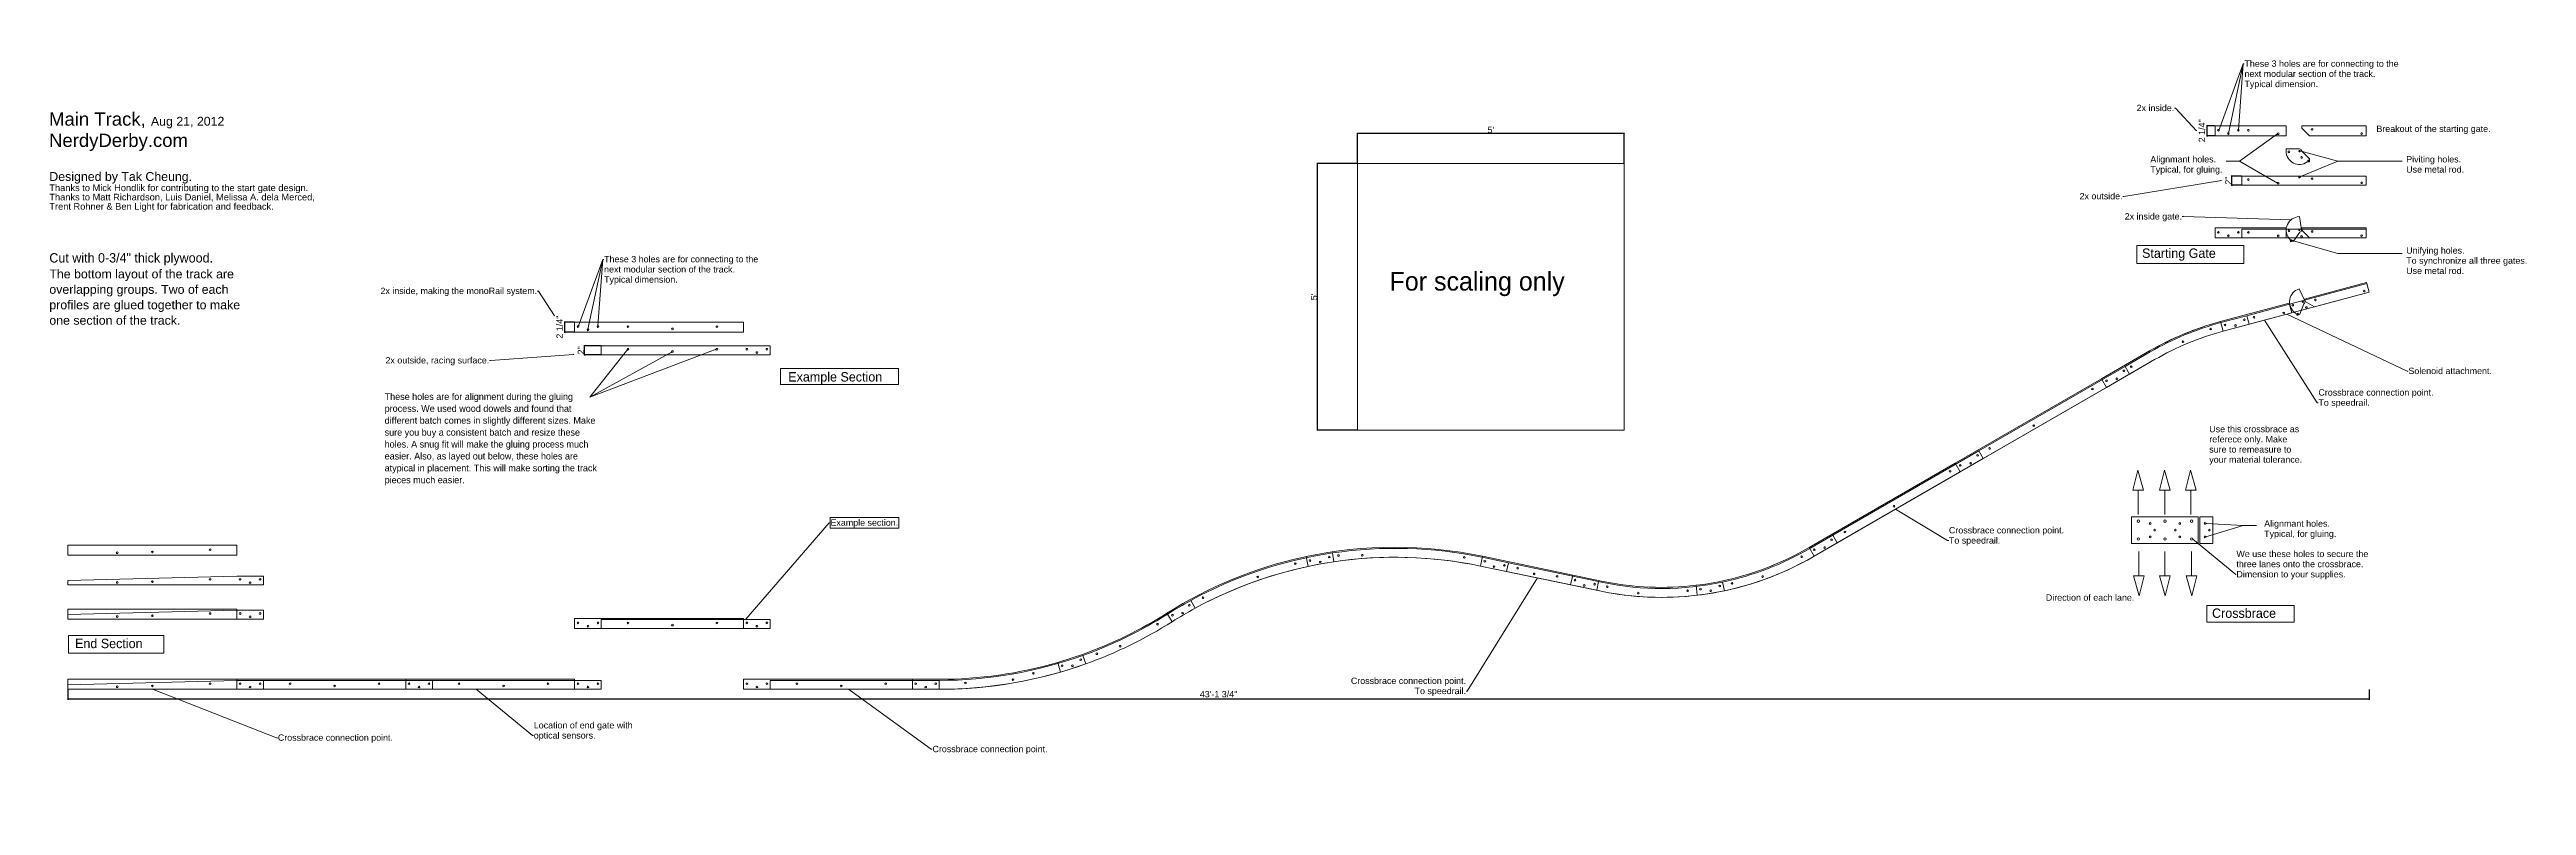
# Model space of a CAD drawing. Header units: inches. Extents: x -78 to 479, y -564 to -394.
import ezdxf

# ---------------------------------------------------------------- set-up
doc = ezdxf.new("R2010")
doc.units = ezdxf.units.IN
doc.header["$LTSCALE"] = 0.5
doc.header["$MEASUREMENT"] = 0
doc.header["$PDMODE"] = 1
doc.header["$PDSIZE"] = -2
doc.layers.get('0').update_dxf_attribs({"lineweight": 18})
doc.layers.add('Dimension', color=7, linetype='Continuous', lineweight=5)
doc.styles.add('Arial', font='Arial')
doc.styles.add('Geneva', font='Geneva')
doc.dimstyles.new('Arch', dxfattribs={"dimtxt": 1.431641, "dimasz": 0.088379, "dimexe": 0.125, "dimexo": 0.0625, "dimgap": 0.0625, "dimtad": 1, "dimdec": 3, "dimdsep": 46, "dimlunit": 4, "dimtxsty": 'Arial', "dimblk": 'VW_SLASH', "dimblk1": 'VW_SLASH', "dimblk2": 'VW_SLASH', "dimcen": 0, "dimdle": 0.0625, "dimazin": 0, "dimtfac": 1, "dimtdec": 3, "dimtix": 1, "dimtmove": 0, "dimatfit": 0, "dimldrblk": 'VW_FILLEDARROW', "dimfxl": 1, "dimfrac": 2, "dimtolj": 1, "dimarcsym": 0})

msp = doc.modelspace()

# ---------------------------------------------------------------- texts
at = {"color": 7, "insert": (-78.3791, -408.2921), "char_height": 2.982585, "attachment_point": 1, "line_spacing_factor": 0.96219, "style": 'Arial'}
msp.add_mtext('Main Track, {\\H0.6667x;Aug 21, 2012}\\PNerdyDerby.com', dxfattribs=at)
at = {"color": 7, "attachment_point": 1, "style": 'Arial'}
for s, insert, char_height, width, line_spacing_factor in [('Breakout of the starting gate.', (445.2259, -411.2646), 1.431641, 45.25, 0.95845), ('Designed by Tak Cheung. \\P{\\H0.75x;Thanks to Mick Hondlik for contributing to the start gate design.\\PThanks to Matt Richardson, Luis Daniel, Melissa A. dela Merced, Trent Rohner & Ben Light for fabrication and feedback.}\\P', (-78.3125, -421.7174), 1.9883898, 62.8125, 0.841565), ('Direction of each lane.', (370.855, -516.7294), 1.431641, 45.25, 0.95845)]:
    msp.add_mtext(s, dxfattribs=dict(at, insert=insert, char_height=char_height, width=width, line_spacing_factor=line_spacing_factor))
at = {"color": 178, "true_color": 0x000011, "attachment_point": 1}
for s, insert, char_height, width, line_spacing_factor, style in [('Alignmant holes.\\PTypical, for gluing.', (394.3627, -418.1154), 1.431641, 17.012299, 0.95845, 'Arial'), ('Piviting holes.\\PUse metal rod. ', (451.9275, -418.1154), 1.431641, 17.012299, 0.95845, 'Arial'), ('Cut with 0-3/4" thick plywood. \\P{\\fArial|b0|i0|c0|p0;\\C7;\\H0.9446x;The bottom layout of the track are overlapping groups. Two of each profiles are glued together to make one section of the track.}', (-78.3125, -439.9558), 2.1050347, 44.3125, 1.049311, 'Geneva'), ('Starting Gate', (392.5, -438.9089), 2.105035, 48.125, 1.049311, 'Geneva'), ('Unifying holes.\\PTo synchronize all three gates.\\PUse metal rod.', (451.9275, -438.6321), 1.431641, 30.822533, 0.95845, 'Arial'), ('For scaling only', (223.1903, -444.1649), 4.210069, 48.125, 1.055273, 'Geneva'), ('Example Section', (87.9375, -466.731), 2.105035, 48.125, 1.049311, 'Geneva'), ('These holes are for alignment during the gluing process. We used wood dowels and found that different batch comes in slightly different sizes. Make sure you buy a consistent batch and resize these holes. A snug fit will make the gluing process much easier. Also, as layed out below, these holes are atypical in placement. This will make sorting the track pieces much easier.', (-2.875, -471.4732), 1.515625, 48.125, 1.05991, 'Geneva'), ('Use this crossbrace as referece only. Make sure to remeasure to your material tolerance.', (407.6189, -478.8184), 1.431641, 21.262299, 0.95845, 'Arial'), ('Alignmant holes.\\PTypical, for gluing.', (419.9738, -500.0766), 1.431641, 17.012299, 0.95845, 'Arial'), ('Crossbrace', (408.25, -519.9089), 2.10503, 48.125, 1.049311, 'Geneva'), ('End Section', (-72.5216, -526.7214), 2.105035, 48.125, 1.049311, 'Geneva')]:
    msp.add_mtext(s, dxfattribs=dict(at, insert=insert, char_height=char_height, width=width, line_spacing_factor=line_spacing_factor, style=style))

# ---------------------------------------------------------------- blocks, each defined once
blk = doc.blocks.new('Group-1')
at = {"color": 7, "linetype": 'Continuous', "lineweight": 5}
blk.add_line((-105.44, -56.13), (-143.44, -56.13), dxfattribs=at)
at = {"color": 7, "linetype": 'Continuous', "lineweight": 5, "flags": 128}
blk.add_lwpolyline([(-105.44, -56.13), (-143.44, -56.13), (-143.44, -58.38), (-105.44, -58.38)], close=True, dxfattribs=at)
at = {"color": 7, "linetype": 'Continuous', "lineweight": 5}
for centre, radius in [((-142.69, -57.13), 0.19), ((-140.44, -57.88), 0.19), ((-138.19, -57.13), 0.19), ((-131.44, -57.13), 0.188), ((-121.44, -57.63), 0.188), ((-111.44, -57.13), 0.188)]:
    blk.add_circle(centre, radius, dxfattribs=at)
blk = doc.blocks.new('Group-2-1')
at = {"color": 7, "linetype": 'Continuous', "lineweight": 5, "flags": 128}
blk.add_lwpolyline([(-137.44, -58.38), (-137.44, -56.38), (-99.44, -56.38), (-99.44, -58.38)], close=True, dxfattribs=at)
at = {"color": 7, "linetype": 'Continuous', "lineweight": 5}
for centre, radius in [((-131.44, -57.13), 0.188), ((-121.44, -57.63), 0.188), ((-111.44, -57.13), 0.188), ((-104.69, -57.13), 0.19), ((-102.44, -57.88), 0.19), ((-100.19, -57.13), 0.19)]:
    blk.add_circle(centre, radius, dxfattribs=at)
blk = doc.blocks.new('Group-3-1')
at = {"color": 7, "linetype": 'Continuous', "lineweight": 5}
blk.add_line((-67.44, -69.81), (-105.44, -69.81), dxfattribs=at)
at = {"color": 7, "linetype": 'Continuous', "lineweight": 5, "flags": 128}
blk.add_lwpolyline([(-67.44, -69.81), (-105.44, -69.81), (-105.44, -72.06), (-67.44, -72.06)], close=True, dxfattribs=at)
at = {"color": 7, "linetype": 'Continuous', "lineweight": 5}
for centre, radius in [((-104.69, -70.81), 0.19), ((-102.44, -71.56), 0.19), ((-100.19, -70.81), 0.19), ((-93.44, -70.81), 0.188), ((-83.44, -71.31), 0.188), ((-73.44, -70.81), 0.187)]:
    blk.add_circle(centre, radius, dxfattribs=at)
blk = doc.blocks.new('Group-4-1')
at = {"color": 7, "linetype": 'Continuous', "lineweight": 5, "flags": 128}
blk.add_lwpolyline([(-99.44, -72.06), (-99.44, -70.06), (-61.44, -70.06), (-61.44, -72.06)], close=True, dxfattribs=at)
at = {"color": 7, "linetype": 'Continuous', "lineweight": 5}
for centre, radius in [((-93.44, -70.81), 0.188), ((-83.44, -71.31), 0.188), ((-73.44, -70.81), 0.187), ((-66.69, -70.81), 0.19), ((-64.44, -71.56), 0.19), ((-62.19, -70.81), 0.19)]:
    blk.add_circle(centre, radius, dxfattribs=at)
blk = doc.blocks.new('Group-5-1')
at = {"color": 7, "linetype": 'Continuous', "lineweight": 5, "flags": 128}
blk.add_lwpolyline([(-34.77, -66.02, -0.070683), (-61.44, -69.81), (-67.44, -69.81), (-67.44, -72.06), (-61.44, -72.06, 0.070683), (-34.14, -68.18), (-34.77, -66.02)], format="xyb", dxfattribs=at)
at = {"color": 7, "linetype": 'Continuous', "lineweight": 5}
for centre, radius in [((-66.69, -70.81), 0.19), ((-64.44, -71.56), 0.19), ((-62.19, -70.81), 0.19), ((-55.52, -70.63), 0.187), ((-44.82, -69.88), 0.188), ((-40.24, -68.46), 0.188)]:
    blk.add_circle(centre, radius, dxfattribs=at)
blk = doc.blocks.new('Group-6-1')
at = {"color": 7, "linetype": 'Continuous', "lineweight": 5, "flags": 128}
blk.add_lwpolyline([(-28.43, -66.33, -0.086086), (-61.44, -72.06), (-61.44, -70.06, 0.086086), (-29.11, -64.45)], format="xyb", close=True, dxfattribs=at)
at = {"color": 7, "linetype": 'Continuous', "lineweight": 5}
for centre, radius in [((-33.77, -66.76), 0.19), ((-31.44, -66.78), 0.19), ((-29.57, -65.4), 0.19), ((-55.52, -70.63), 0.188), ((-44.82, -69.88), 0.187), ((-40.24, -68.46), 0.187)]:
    blk.add_circle(centre, radius, dxfattribs=at)
blk = doc.blocks.new('Group-7-1')
at = {"color": 7, "linetype": 'Continuous', "lineweight": 5, "flags": 128}
blk.add_lwpolyline([(-10.21, -54.95), (-9.01, -56.85, -0.055313), (-28.43, -66.33, -0.01531), (-34.14, -68.18), (-34.77, -66.02, 0.015313), (-29.19, -64.21, 0.05531)], format="xyb", close=True, dxfattribs=at)
at = {"color": 7, "linetype": 'Continuous', "lineweight": 5}
for centre, radius in [((-12.31, -57.41), 0.187), ((-33.77, -66.76), 0.19), ((-31.44, -66.78), 0.19), ((-29.57, -65.4), 0.19), ((-25.97, -64.07), 0.188), ((-20.71, -62.37), 0.187)]:
    blk.add_circle(centre, radius, dxfattribs=at)
blk = doc.blocks.new('Group-8-1')
at = {"color": 7, "linetype": 'Continuous', "lineweight": 5, "flags": 128}
blk.add_lwpolyline([(-29.11, -64.45, 0.055311), (-10.08, -55.16), (-10.08, -55.16, -0.015968), (-4.79, -52.06), (-3.83, -53.82, 0.015962), (-9.01, -56.85, -0.055313), (-28.43, -66.33), (-29.11, -64.45)], format="xyb", dxfattribs=at)
at = {"color": 7, "linetype": 'Continuous', "lineweight": 5}
for centre, radius in [((-8.95, -55.39), 0.19), ((-6.67, -54.9), 0.19), ((-5.15, -53.15), 0.19), ((-12.31, -57.41), 0.187), ((-25.97, -64.07), 0.188), ((-20.71, -62.37), 0.187)]:
    blk.add_circle(centre, radius, dxfattribs=at)
blk = doc.blocks.new('Group-9-1')
at = {"color": 7, "linetype": 'Continuous', "lineweight": 5, "flags": 128}
blk.add_lwpolyline([(-10.21, -54.95, -0.087085), (20.58, -42.33, -0.001379), (21.1, -42.22), (21.57, -44.42, 0.0724), (-3.83, -53.82, 0.015962), (-9.01, -56.85), (-10.21, -54.95)], format="xyb", dxfattribs=at)
at = {"color": 7, "linetype": 'Continuous', "lineweight": 5}
for centre, radius in [((18.69, -43.79), 0.188), ((10.24, -46.79), 0.187), ((-8.95, -55.39), 0.19), ((-6.67, -54.9), 0.19), ((-5.15, -53.15), 0.19), ((-2.09, -51.48), 0.187)]:
    blk.add_circle(centre, radius, dxfattribs=at)
blk = doc.blocks.new('Group-10-1')
at = {"color": 7, "linetype": 'Continuous', "lineweight": 5, "flags": 128}
blk.add_lwpolyline([(27.05, -41.39), (27.35, -43.37, 0.088127), (-3.83, -53.82), (-4.79, -52.06, -0.088127)], format="xyb", close=True, dxfattribs=at)
at = {"color": 7, "linetype": 'Continuous', "lineweight": 5}
for centre, radius in [((18.69, -43.79), 0.188), ((22, -43.09), 0.19), ((24.3, -43.42), 0.19), ((26.34, -42.3), 0.19), ((10.24, -46.79), 0.187), ((-2.09, -51.48), 0.187)]:
    blk.add_circle(centre, radius, dxfattribs=at)
blk = doc.blocks.new('Group-11-1')
at = {"color": 7, "linetype": 'Continuous', "lineweight": 5, "flags": 128}
blk.add_lwpolyline([(27.05, -41.39), (27.35, -43.37, -0.088473), (60.34, -44.33), (66.21, -45.56), (66.62, -43.6), (60.75, -42.37, 0.088473)], format="xyb", close=True, dxfattribs=at)
at = {"color": 7, "linetype": 'Continuous', "lineweight": 5}
for centre, radius in [((28.4, -41.96), 0.188), ((33.76, -41.89), 0.187), ((56.69, -42.38), 0.188), ((61.33, -43.26), 0.19), ((63.38, -44.46), 0.19), ((65.73, -44.18), 0.19)]:
    blk.add_circle(centre, radius, dxfattribs=at)
blk = doc.blocks.new('Group-12-1')
at = {"color": 7, "linetype": 'Continuous', "lineweight": 5, "flags": 128}
blk.add_lwpolyline([(60.8, -42.13, 0.104244), (21.1, -42.22), (21.57, -44.42, -0.104244), (60.34, -44.33)], format="xyb", close=True, dxfattribs=at)
at = {"color": 7, "linetype": 'Continuous', "lineweight": 5}
for centre, radius in [((22, -43.09), 0.19), ((24.3, -43.42), 0.19), ((26.34, -42.3), 0.19), ((28.4, -41.96), 0.188), ((33.76, -41.89), 0.188), ((56.69, -42.38), 0.187)]:
    blk.add_circle(centre, radius, dxfattribs=at)
blk = doc.blocks.new('Group-13-1')
at = {"color": 7, "linetype": 'Continuous', "lineweight": 5, "flags": 128}
blk.add_lwpolyline([(60.8, -42.13), (60.34, -44.33), (80.64, -48.57), (81.1, -46.36)], close=True, dxfattribs=at)
at = {"color": 7, "linetype": 'Continuous', "lineweight": 5}
for centre, radius in [((61.33, -43.26), 0.19), ((63.38, -44.46), 0.19), ((65.73, -44.18), 0.19), ((68.71, -44.8), 0.187), ((72.43, -46.09), 0.187), ((77.59, -46.65), 0.188)]:
    blk.add_circle(centre, radius, dxfattribs=at)
blk = doc.blocks.new('Group-14-1')
at = {"color": 7, "linetype": 'Continuous', "lineweight": 5, "flags": 128}
blk.add_lwpolyline([(86.93, -47.83), (86.52, -49.79), (66.21, -45.56), (66.62, -43.6)], close=True, dxfattribs=at)
at = {"color": 7, "linetype": 'Continuous', "lineweight": 5}
for centre, radius in [((68.71, -44.8), 0.188), ((72.43, -46.09), 0.187), ((77.59, -46.65), 0.188), ((81.63, -47.5), 0.19), ((83.68, -48.69), 0.19), ((86.04, -48.41), 0.19)]:
    blk.add_circle(centre, radius, dxfattribs=at)
blk = doc.blocks.new('Group-15-1')
at = {"color": 7, "linetype": 'Continuous', "lineweight": 5, "flags": 128}
blk.add_lwpolyline([(81.1, -46.36), (80.64, -48.57), (87.5, -50), (87.51, -50, 0.080098), (109.13, -50.91), (108.87, -48.67, -0.080096), (87.96, -47.79)], format="xyb", close=True, dxfattribs=at)
at = {"color": 7, "linetype": 'Continuous', "lineweight": 5}
for centre, radius in [((81.63, -47.5), 0.19), ((83.68, -48.69), 0.19), ((86.04, -48.41), 0.19), ((88.89, -48.99), 0.187), ((106.95, -49.88), 0.187), ((95.85, -50.42), 0.188)]:
    blk.add_circle(centre, radius, dxfattribs=at)
blk = doc.blocks.new('Group-16-1')
at = {"color": 7, "linetype": 'Continuous', "lineweight": 5, "flags": 128}
blk.add_lwpolyline([(86.93, -47.83), (87.91, -48.04, 0.103018), (114.82, -47.95), (115.23, -49.9, -0.10302), (87.51, -50), (87.5, -50), (86.52, -49.79)], format="xyb", close=True, dxfattribs=at)
at = {"color": 7, "linetype": 'Continuous', "lineweight": 5}
for centre, radius in [((88.89, -48.99), 0.188), ((106.95, -49.88), 0.187), ((109.85, -49.53), 0.19), ((112.14, -49.9), 0.19), ((114.19, -48.81), 0.19), ((95.85, -50.42), 0.188)]:
    blk.add_circle(centre, radius, dxfattribs=at)
blk = doc.blocks.new('Group-17-1')
at = {"color": 7, "linetype": 'Continuous', "lineweight": 5, "flags": 128}
blk.add_lwpolyline([(134.29, -40.16, -0.103012), (108.87, -48.67), (109.13, -50.91, 0.103003), (135.42, -42.11), (134.29, -40.16)], format="xyb", dxfattribs=at)
at = {"color": 7, "linetype": 'Continuous', "lineweight": 5}
for centre, radius in [((132.61, -42.25), 0.188), ((109.85, -49.53), 0.19), ((112.14, -49.9), 0.19), ((114.19, -48.81), 0.19), ((116.94, -48.23), 0.188), ((123.82, -46.69), 0.187)]:
    blk.add_circle(centre, radius, dxfattribs=at)
blk = doc.blocks.new('Group-18-1')
at = {"color": 7, "linetype": 'Continuous', "lineweight": 5, "flags": 128}
blk.add_lwpolyline([(140.62, -39.11), (135.42, -42.11, -0.08008), (115.23, -49.9), (114.82, -47.95, 0.080098), (134.42, -40.38), (139.62, -37.38)], format="xyb", close=True, dxfattribs=at)
at = {"color": 7, "linetype": 'Continuous', "lineweight": 5}
for centre, radius in [((139.34, -38.4), 0.19), ((132.61, -42.25), 0.188), ((135.45, -40.65), 0.19), ((137.77, -40.18), 0.19), ((116.94, -48.23), 0.188), ((123.82, -46.69), 0.187)]:
    blk.add_circle(centre, radius, dxfattribs=at)
blk = doc.blocks.new('Group-19-1')
at = {"color": 7, "linetype": 'Continuous', "lineweight": 5, "flags": 128}
blk.add_lwpolyline([(134.29, -40.16), (135.42, -42.11), (168.27, -23.14), (167.15, -21.19)], close=True, dxfattribs=at)
at = {"color": 7, "linetype": 'Continuous', "lineweight": 5}
for centre, radius in [((166.01, -23.01), 0.188), ((153.39, -30.87), 0.188), ((139.34, -38.4), 0.19), ((142.34, -36.67), 0.187), ((135.45, -40.65), 0.19), ((137.77, -40.18), 0.19)]:
    blk.add_circle(centre, radius, dxfattribs=at)
blk = doc.blocks.new('Group-20-1')
at = {"color": 7, "linetype": 'Continuous', "lineweight": 5, "flags": 128}
blk.add_lwpolyline([(140.62, -39.11), (139.62, -37.38), (172.47, -18.41), (173.47, -20.14)], close=True, dxfattribs=at)
at = {"color": 7, "linetype": 'Continuous', "lineweight": 5}
for centre, radius in [((168.3, -21.68), 0.19), ((170.62, -21.21), 0.19), ((172.19, -19.43), 0.19), ((166.01, -23.01), 0.188), ((153.39, -30.87), 0.188), ((142.34, -36.67), 0.188)]:
    blk.add_circle(centre, radius, dxfattribs=at)
blk = doc.blocks.new('Group-21-1')
at = {"color": 7, "linetype": 'Continuous', "lineweight": 5, "flags": 128}
blk.add_lwpolyline([(200.06, -2.19), (167.15, -21.19), (168.27, -23.14), (201.18, -4.14)], close=True, dxfattribs=at)
at = {"color": 7, "linetype": 'Continuous', "lineweight": 5}
for centre, radius in [((198.04, -4.51), 0.188), ((184.81, -12.73), 0.188), ((168.3, -21.68), 0.19), ((170.62, -21.21), 0.19), ((172.19, -19.43), 0.19), ((174.9, -17.87), 0.188)]:
    blk.add_circle(centre, radius, dxfattribs=at)
blk = doc.blocks.new('Group-22-1')
at = {"color": 7, "linetype": 'Continuous', "lineweight": 5, "flags": 128}
blk.add_lwpolyline([(206.38, -1.14), (173.47, -20.14), (172.47, -18.41), (205.38, 0.59)], close=True, dxfattribs=at)
at = {"color": 7, "linetype": 'Continuous', "lineweight": 5}
for centre, radius in [((198.04, -4.51), 0.188), ((201.21, -2.68), 0.19), ((203.53, -2.21), 0.19), ((205.1, -0.43), 0.19), ((184.81, -12.73), 0.188), ((174.9, -17.87), 0.188)]:
    blk.add_circle(centre, radius, dxfattribs=at)
blk = doc.blocks.new('Group-23-1')
at = {"color": 7, "linetype": 'Continuous', "lineweight": 5, "flags": 128}
blk.add_lwpolyline([(226.61, 10.61, 0.064516), (210.89, 4.06), (200.06, -2.19), (201.18, -4.14), (212.02, 2.11, -0.065543), (227.45, 8.51), (226.87, 10.68, 0.065543), (210.89, 4.06), (200.06, -2.19)], format="xyb", dxfattribs=at)
at = {"color": 7, "linetype": 'Continuous', "lineweight": 5}
for centre, radius in [((218.39, 6.15), 0.187), ((224.62, 8.99), 0.188), ((206.76, 0.52), 0.187), ((201.21, -2.68), 0.19), ((203.53, -2.21), 0.19), ((205.1, -0.43), 0.19)]:
    blk.add_circle(centre, radius, dxfattribs=at)
blk = doc.blocks.new('Group-24-1')
at = {"color": 7, "linetype": 'Continuous', "lineweight": 5, "flags": 128}
blk.add_lwpolyline([(233.25, 10.06), (227.45, 8.51, 0.065543), (212.02, 2.11), (206.38, -1.14), (205.38, 0.59), (211.02, 3.85, -0.065543), (226.94, 10.44), (232.73, 11.99)], format="xyb", close=True, dxfattribs=at)
at = {"color": 7, "linetype": 'Continuous', "lineweight": 5}
for centre, radius in [((232.2, 11.07), 0.19), ((218.39, 6.15), 0.187), ((224.62, 8.99), 0.188), ((227.85, 9.91), 0.19), ((230.22, 9.77), 0.19), ((206.76, 0.52), 0.188)]:
    blk.add_circle(centre, radius, dxfattribs=at)
blk = doc.blocks.new('Callout')
at = {"linetype": 'Continuous', "lineweight": 0}
blk.add_hatch(color=7, dxfattribs=at).paths.add_polyline_path([(28.53, 0.03), (28.66, 0), (28.53, -0.03)])
at = {"color": 7, "linetype": 'Continuous', "lineweight": 5}
for p, q in [((-0.16, 0.19), (0, 0)), ((0, 0), (28.66, 0))]:
    blk.add_line(p, q, dxfattribs=at)
at = {"color": 7, "linetype": 'Continuous', "lineweight": 5, "flags": 128}
for points in [[(-1.06, -0.59), (-11.15, 11.09), (-9.35, 12.64), (0.73, 0.96)], [(28.53, 0.03), (28.66, 0), (28.53, -0.03)]]:
    blk.add_lwpolyline(points, close=True, dxfattribs=at)
at = {"color": 7, "insert": (-0.77, -0.28), "char_height": 1.4316, "width": 15.3332, "attachment_point": 1, "rotation": 130.8261, "line_spacing_factor": 0.95845, "style": 'Arial'}
blk.add_mtext('Example section.', dxfattribs=at)
blk = doc.blocks.new('Group-25-1')
at = {"color": 7, "linetype": 'Continuous', "lineweight": 5}
blk.add_line((-105.44, 10.53), (-143.44, 10.53), dxfattribs=at)
at = {"color": 7, "linetype": 'Continuous', "lineweight": 5, "flags": 128}
blk.add_lwpolyline([(-105.44, 10.53), (-143.44, 10.53), (-143.44, 8.28), (-105.44, 8.28)], close=True, dxfattribs=at)
at = {"color": 7, "linetype": 'Continuous', "lineweight": 5}
for centre, radius in [((-142.69, 9.53), 0.19), ((-140.44, 8.78), 0.19), ((-138.19, 9.53), 0.19), ((-131.44, 9.53), 0.188), ((-121.44, 9.03), 0.188), ((-111.44, 9.53), 0.187)]:
    blk.add_circle(centre, radius, dxfattribs=at)
blk = doc.blocks.new('Group-26-1')
at = {"color": 7, "linetype": 'Continuous', "lineweight": 5, "flags": 128}
blk.add_lwpolyline([(-137.44, 3.2), (-137.44, 5.2), (-99.44, 5.2), (-99.44, 3.2)], close=True, dxfattribs=at)
at = {"color": 7, "linetype": 'Continuous', "lineweight": 5}
for centre, radius in [((-131.44, 4.45), 0.188), ((-121.44, 3.95), 0.188), ((-111.44, 4.45), 0.187), ((-104.69, 4.45), 0.19), ((-102.44, 3.7), 0.19), ((-100.19, 4.45), 0.19)]:
    blk.add_circle(centre, radius, dxfattribs=at)
blk = doc.blocks.new('VW_SLASH')
at = {"color": 0, "linetype": 'ByBlock', "lineweight": -2}
blk.add_line((0, 0), (-1, 0), dxfattribs=at)
at = {"color": 0, "linetype": 'Continuous', "lineweight": 20, "flags": 128}
blk.add_lwpolyline([(0.5, 0.5), (-0.5, -0.5)], dxfattribs=at)
blk = doc.blocks.new('*D28')
at = {"layer": 'Defpoints', "color": 0}
for p in [(37.66, -455.49), (39.87, -455.49), (39.87, -457.74)]:
    blk.add_point(p, dxfattribs=at)
at = {"layer": 'Dimension', "color": 0, "linetype": 'Continuous', "lineweight": -2}
for p, q in [((39.81, -455.49), (37.53, -455.49)), ((37.66, -455.4), (37.66, -455.31)), ((37.66, -457.74), (37.66, -455.49)), ((39.81, -457.74), (37.53, -457.74)), ((37.66, -457.83), (37.66, -457.92))]:
    blk.add_line(p, q, dxfattribs=at)
at = {"layer": 'Dimension', "color": 0, "lineweight": -2, "xscale": 0.08837890625, "yscale": 0.08837890625, "zscale": 0.08837890625}
for p, rotation in [((37.66, -455.49), 270), ((37.66, -457.74), 90)]:
    blk.add_blockref('VW_SLASH', p, dxfattribs=dict(at, rotation=rotation))
at = {"layer": 'Dimension', "color": 0, "lineweight": 5, "insert": (36.5, -456.61), "char_height": 1.432, "attachment_point": 5, "rotation": 90, "style": 'Arial'}
blk.add_mtext('\\A1;2 1/4"', dxfattribs=at)
blk = doc.blocks.new('VW_FILLEDARROW')
at = {"linetype": 'Continuous', "lineweight": 0}
blk.add_hatch(color=0, dxfattribs=at).paths.add_polyline_path([(-1.4, 0.4), (0, 0), (-1.4, -0.4)])
at = {"color": 0, "linetype": 'Continuous', "lineweight": 5, "flags": 128}
blk.add_lwpolyline([(-1.4, 0.4), (0, 0), (-1.4, -0.4)], close=True, dxfattribs=at)
blk = doc.blocks.new('*D29')
at = {"layer": 'Defpoints', "color": 0}
for p in [(42.06, -460.83), (45.87, -460.83), (45.87, -462.83)]:
    blk.add_point(p, dxfattribs=at)
at = {"layer": 'Dimension', "color": 0, "linetype": 'Continuous', "lineweight": -2}
for p, q in [((45.81, -460.83), (41.94, -460.83)), ((42.06, -460.74), (42.06, -460.65)), ((42.06, -462.83), (42.06, -460.83)), ((45.81, -462.83), (41.94, -462.83)), ((42.06, -462.91), (42.06, -463))]:
    blk.add_line(p, q, dxfattribs=at)
at = {"layer": 'Dimension', "color": 0, "lineweight": -2, "xscale": 0.08837890625, "yscale": 0.08837890625, "zscale": 0.08837890625}
for p, rotation in [((42.06, -460.83), 270), ((42.06, -462.83), 90)]:
    blk.add_blockref('VW_SLASH', p, dxfattribs=dict(at, rotation=rotation))
at = {"layer": 'Dimension', "color": 0, "lineweight": 5, "insert": (41.28, -461.83), "char_height": 1.432, "attachment_point": 5, "rotation": 90, "style": 'Arial'}
blk.add_mtext('\\A1;2"', dxfattribs=at)
blk = doc.blocks.new('Callout-1')
at = {"linetype": 'Continuous', "lineweight": 0}
blk.add_hatch(color=7, dxfattribs=at).paths.add_polyline_path([(6.49, 0.03), (6.61, 0), (6.49, -0.03)])
at = {"color": 7, "linetype": 'Continuous', "lineweight": 5}
for p, q in [((-0.14, -0.21), (0, 0)), ((0, 0), (6.61, 0))]:
    blk.add_line(p, q, dxfattribs=at)
at = {"color": 7, "linetype": 'Continuous', "lineweight": 5, "flags": 128}
blk.add_lwpolyline([(6.49, 0.03), (6.61, 0), (6.49, -0.03)], close=True, dxfattribs=at)
at = {"color": 7, "insert": (-0.8, 0.17), "char_height": 1.4316, "width": 35.341, "attachment_point": 3, "rotation": 57.0213, "line_spacing_factor": 0.95845, "style": 'Arial'}
blk.add_mtext('2x inside, making the monoRail system.', dxfattribs=at)
blk = doc.blocks.new('Callout-2')
at = {"linetype": 'Continuous', "lineweight": 0}
blk.add_hatch(color=7, dxfattribs=at).paths.add_polyline_path([(18.7, 0.03), (18.82, 0), (18.7, -0.03)])
at = {"color": 7, "linetype": 'Continuous', "lineweight": 5}
for p, q in [((-0.25, 0.02), (0, 0)), ((0, 0), (18.82, 0))]:
    blk.add_line(p, q, dxfattribs=at)
at = {"color": 7, "linetype": 'Continuous', "lineweight": 5, "flags": 128}
blk.add_lwpolyline([(18.7, 0.03), (18.82, 0), (18.7, -0.03)], close=True, dxfattribs=at)
at = {"color": 7, "insert": (-0.24, 0.78), "char_height": 1.4316, "width": 23.4494, "attachment_point": 3, "rotation": 355.8485, "line_spacing_factor": 0.95845, "style": 'Arial'}
blk.add_mtext('2x outside, racing surface.', dxfattribs=at)
blk = doc.blocks.new('Callout-3')
at = {"linetype": 'Continuous', "lineweight": 0}
blk.add_hatch(color=7, dxfattribs=at).paths.add_polyline_path([(14.86, 0.03), (14.99, 0), (14.86, -0.03)])
at = {"color": 7, "linetype": 'Continuous', "lineweight": 5}
for p, q in [((-0.02, 0.25), (0, 0)), ((0, 0), (14.99, 0))]:
    blk.add_line(p, q, dxfattribs=at)
at = {"color": 7, "linetype": 'Continuous', "lineweight": 5, "flags": 128}
blk.add_lwpolyline([(14.86, 0.03), (14.99, 0), (14.86, -0.03)], close=True, dxfattribs=at)
at = {"color": 7, "insert": (-0.78, 0.24), "char_height": 1.4316, "width": 35.01, "attachment_point": 1, "rotation": 94.1268, "line_spacing_factor": 0.95845, "style": 'Arial'}
blk.add_mtext('These 3 holes are for connecting to the next modular section of the track.\\PTypical dimension.', dxfattribs=at)
blk = doc.blocks.new('Callout-4')
at = {"linetype": 'Continuous', "lineweight": 0}
blk.add_hatch(color=7, dxfattribs=at).paths.add_polyline_path([(13.57, 0.03), (13.69, 0), (13.57, -0.03)])
at = {"color": 7, "linetype": 'Continuous', "lineweight": 5}
for p, q in [((-0.21, -0.13), (0, 0)), ((0, 0), (13.69, 0))]:
    blk.add_line(p, q, dxfattribs=at)
at = {"color": 7, "linetype": 'Continuous', "lineweight": 5, "flags": 128}
blk.add_lwpolyline([(13.57, 0.03), (13.69, 0), (13.57, -0.03)], close=True, dxfattribs=at)
at = {"color": 7, "insert": (1.31, -2.76), "char_height": 1.4316, "width": 26.007, "attachment_point": 1, "rotation": 210.9594, "line_spacing_factor": 0.95845, "style": 'Arial'}
blk.add_mtext('Crossbrace connection point.\\PTo speedrail.', dxfattribs=at)
blk = doc.blocks.new('Callout-5')
at = {"linetype": 'Continuous', "lineweight": 0}
blk.add_hatch(color=7, dxfattribs=at).paths.add_polyline_path([(29.84, 0.03), (29.96, 0), (29.84, -0.03)])
at = {"color": 7, "linetype": 'Continuous', "lineweight": 5}
for p, q in [((-0.13, 0.21), (0, 0)), ((0, 0), (29.96, 0))]:
    blk.add_line(p, q, dxfattribs=at)
at = {"color": 7, "linetype": 'Continuous', "lineweight": 5, "flags": 128}
blk.add_lwpolyline([(29.84, 0.03), (29.96, 0), (29.84, -0.03)], close=True, dxfattribs=at)
at = {"color": 7, "insert": (2.43, 1.86), "char_height": 1.4316, "width": 26.007, "attachment_point": 3, "rotation": 301.7872, "line_spacing_factor": 0.95845, "style": 'Arial'}
blk.add_mtext('Crossbrace connection point.\\PTo speedrail.', dxfattribs=at)
blk = doc.blocks.new('Callout-6')
at = {"linetype": 'Continuous', "lineweight": 0}
blk.add_hatch(color=7, dxfattribs=at).paths.add_polyline_path([(22.87, 0.03), (22.99, 0), (22.87, -0.03)])
at = {"color": 7, "linetype": 'Continuous', "lineweight": 5}
for p, q in [((-0.2, -0.15), (0, 0)), ((0, 0), (22.99, 0))]:
    blk.add_line(p, q, dxfattribs=at)
at = {"color": 7, "linetype": 'Continuous', "lineweight": 5, "flags": 128}
blk.add_lwpolyline([(22.87, 0.03), (22.99, 0), (22.87, -0.03)], close=True, dxfattribs=at)
at = {"color": 7, "insert": (0.21, -0.79), "char_height": 1.4316, "width": 26.007, "attachment_point": 1, "rotation": 215.9137, "line_spacing_factor": 0.95845, "style": 'Arial'}
blk.add_mtext('Crossbrace connection point.', dxfattribs=at)
blk = doc.blocks.new('Callout-7')
at = {"linetype": 'Continuous', "lineweight": 0}
blk.add_hatch(color=7, dxfattribs=at).paths.add_polyline_path([(29.86, 0.03), (29.99, 0), (29.86, -0.03)])
at = {"color": 7, "linetype": 'Continuous', "lineweight": 5}
for p, q in [((-0.23, -0.09), (0, 0)), ((0, 0), (29.99, 0))]:
    blk.add_line(p, q, dxfattribs=at)
at = {"color": 7, "linetype": 'Continuous', "lineweight": 5, "flags": 128}
blk.add_lwpolyline([(29.86, 0.03), (29.99, 0), (29.86, -0.03)], close=True, dxfattribs=at)
at = {"color": 7, "insert": (0, -0.82), "char_height": 1.4316, "width": 26.007, "attachment_point": 1, "rotation": 201.3494, "line_spacing_factor": 0.95845, "style": 'Arial'}
blk.add_mtext('Crossbrace connection point.', dxfattribs=at)
blk = doc.blocks.new('Group-27-1')
at = {"color": 7, "linetype": 'Continuous', "lineweight": 5, "flags": 128}
blk.add_lwpolyline([(206.85, -33.25), (221.85, -33.25), (221.85, -39.25), (206.85, -39.25)], close=True, dxfattribs=at)
at = {"color": 7, "linetype": 'Continuous', "lineweight": 5}
for centre, radius in [((208.35, -34.25), 0.289), ((208.35, -38.25), 0.289), ((211.02, -34.75), 0.188), ((211.02, -37.77), 0.188), ((212.01, -36.25), 0.188), ((214.35, -34.25), 0.289), ((214.35, -38.25), 0.289), ((216.68, -36.25), 0.188), ((217.67, -34.75), 0.188), ((217.67, -37.77), 0.188), ((220.35, -34.25), 0.289), ((220.35, -38.25), 0.289)]:
    blk.add_circle(centre, radius, dxfattribs=at)
blk = doc.blocks.new('Group-28-1')
at = {"color": 7, "linetype": 'Continuous', "lineweight": 5, "flags": 128}
blk.add_lwpolyline([(222.22, -33.25), (225.13, -33.25), (225.13, -39.25), (222.22, -39.25)], close=True, dxfattribs=at)
at = {"color": 7, "linetype": 'Continuous', "lineweight": 5}
for centre in [(223.35, -34.75), (223.35, -37.77), (224.34, -36.25)]:
    blk.add_circle(centre, 0.188, dxfattribs=at)
blk = doc.blocks.new('Callout-8')
at = {"linetype": 'Continuous', "lineweight": 0}
blk.add_hatch(color=7, dxfattribs=at).paths.add_polyline_path([(12.39, 0.03), (12.51, 0), (12.39, -0.03)])
at = {"color": 7, "linetype": 'Continuous', "lineweight": 5}
for p, q in [((-0.06, -0.05), (0, 0)), ((0, 0), (12.51, 0))]:
    blk.add_line(p, q, dxfattribs=at)
at = {"color": 7, "linetype": 'Continuous', "lineweight": 5, "flags": 128}
blk.add_lwpolyline([(12.39, 0.03), (12.51, 0), (12.39, -0.03)], close=True, dxfattribs=at)
at = {"color": 7, "insert": (3.29, -4.19), "char_height": 1.4316, "width": 30.01, "attachment_point": 1, "rotation": 219.481, "line_spacing_factor": 0.95845, "style": 'Arial'}
blk.add_mtext('We use these holes to secure the three lanes onto the crossbrace. Dimension to your supplies. ', dxfattribs=at)
blk = doc.blocks.new('Callout-9')
at = {"linetype": 'Continuous', "lineweight": 0}
blk.add_hatch(color=7, dxfattribs=at).paths.add_polyline_path([(21.91, 0.03), (22.03, 0), (21.91, -0.03)])
at = {"color": 7, "linetype": 'Continuous', "lineweight": 5}
for p, q in [((-0.13, -0.21), (0, 0)), ((0, 0), (22.03, 0))]:
    blk.add_line(p, q, dxfattribs=at)
at = {"color": 7, "linetype": 'Continuous', "lineweight": 5, "flags": 128}
blk.add_lwpolyline([(21.91, 0.03), (22.03, 0), (21.91, -0.03)], close=True, dxfattribs=at)
at = {"color": 7, "insert": (2.41, -1.88), "char_height": 1.4316, "width": 26.007, "attachment_point": 1, "rotation": 237.5981, "line_spacing_factor": 0.95845, "style": 'Arial'}
blk.add_mtext('Crossbrace connection point.\\PTo speedrail.', dxfattribs=at)
blk = doc.blocks.new('Group-29-1')
at = {"color": 7, "linetype": 'Continuous', "lineweight": 5}
for p, q in [((244.6, 34.29), (244.11, 34.21)), ((245.09, 31.33), (244.6, 34.29)), ((242.49, 29.12), (242.57, 28.63)), ((242.57, 28.63), (243.24, 28.74)), ((243.24, 28.74), (244.68, 30.76))]:
    blk.add_line(p, q, dxfattribs=at)
at = {"color": 7, "linetype": 'Continuous', "lineweight": 5, "flags": 128}
blk.add_lwpolyline([(244.62, 31.13, 0.414214), (244.72, 31.27, 0.414214), (244.58, 31.37, 0.414214), (244.48, 31.23, 0.414214)], format="xyb", close=True, dxfattribs=at)
at = {"color": 7, "linetype": 'Continuous', "lineweight": 5}
blk.add_circle((242.84, 28.93), 0.125, dxfattribs=at)
for radius, start, end in [(3, 99.4623, 225.1477), (0.5, 279.4623, 9.4623)]:
    blk.add_arc((244.6, 31.25), radius, start, end, dxfattribs=at)
blk = doc.blocks.new('Group-30-1')
at = {"color": 7, "linetype": 'Continuous', "lineweight": 5, "flags": 128}
blk.add_lwpolyline([(259.6, 54.47), (259.6, 52.47), (259.6, 54.72), (259.6, 52.47), (246.85, 52.47), (245.13, 54.19), (245.13, 54.72), (259.6, 54.72)], dxfattribs=at)
at = {"color": 7, "linetype": 'Continuous', "lineweight": 5}
for centre in [(247.45, 53.92), (258.58, 52.98)]:
    blk.add_circle(centre, 0.187, dxfattribs=at)
blk = doc.blocks.new('Group-31-1')
at = {"color": 7, "linetype": 'Continuous', "lineweight": 5}
for p, q in [((241.6, 49.52), (241.6, 49.02)), ((244.6, 49.52), (241.6, 49.52)), ((246.85, 47.27), (245.1, 49.02)), ((246.35, 46.58), (246.85, 46.58)), ((246.85, 46.58), (246.85, 47.27))]:
    blk.add_line(p, q, dxfattribs=at)
at = {"color": 7, "linetype": 'Continuous', "lineweight": 5, "flags": 128}
blk.add_lwpolyline([(244.73, 49.02, 0.414214), (244.6, 49.14, 0.414214), (244.48, 49.02, 0.414214), (244.6, 48.89, 0.414214)], format="xyb", close=True, dxfattribs=at)
at = {"color": 7, "linetype": 'Continuous', "lineweight": 5}
blk.add_circle((246.6, 46.9), 0.125, dxfattribs=at)
for radius, start, end in [(3, 180, 305.6853), (0.5, 0, 90)]:
    blk.add_arc((244.6, 49.02), radius, start, end, dxfattribs=at)
blk = doc.blocks.new('Group-32-1')
at = {"color": 7, "linetype": 'Continuous', "lineweight": 5}
for centre in [(242.23, 48.88), (245.08, 47.6)]:
    blk.add_circle(centre, 0.187, dxfattribs=at)
at = {"color": 7}
blk.add_blockref('Group-31-1', (0, 0), dxfattribs=at)
blk = doc.blocks.new('Group-33-1')
at = {"color": 7, "linetype": 'Continuous', "lineweight": 5, "flags": 128}
blk.add_lwpolyline([(225.6, 52.47), (225.6, 54.72), (241.58, 54.72), (241.58, 52.47)], close=True, dxfattribs=at)
at = {"color": 7, "linetype": 'Continuous', "lineweight": 5}
for centre, radius in [((226.35, 53.72), 0.19), ((228.6, 52.97), 0.19), ((230.85, 53.72), 0.19), ((233.11, 53.72), 0.188), ((233.11, 53.72), 0.187), ((239.83, 52.92), 0.187)]:
    blk.add_circle(centre, radius, dxfattribs=at)
blk = doc.blocks.new('Group-34-1')
at = {"color": 7, "linetype": 'Continuous', "lineweight": 5, "flags": 128}
blk.add_lwpolyline([(259.6, 41.38), (241.6, 41.38), (231.6, 41.38), (231.6, 43.38), (241.6, 43.38), (259.6, 43.38)], close=True, dxfattribs=at)
blk.add_lwpolyline([(244.73, 43.13, 0.414214), (244.6, 43.26, 0.414214), (244.48, 43.13, 0.414214), (244.6, 43.01, 0.414214)], format="xyb", close=True, dxfattribs=at)
at = {"color": 7, "linetype": 'Continuous', "lineweight": 5}
for centre, radius in [((233.11, 42.63), 0.188), ((233.11, 42.63), 0.187), ((239.83, 41.83), 0.187), ((247.45, 42.83), 0.187), ((258.58, 41.89), 0.187)]:
    blk.add_circle(centre, radius, dxfattribs=at)
blk = doc.blocks.new('Group-35-1')
at = {"color": 7, "linetype": 'Continuous', "lineweight": 5}
for p, q in [((244.57, 18.05), (244.11, 17.85)), ((245.81, 15.32), (244.57, 18.05)), ((243.86, 12.51), (244.07, 12.06)), ((244.07, 12.06), (244.69, 12.34)), ((244.69, 12.34), (245.56, 14.66))]:
    blk.add_line(p, q, dxfattribs=at)
at = {"color": 7, "linetype": 'Continuous', "lineweight": 5, "flags": 128}
blk.add_lwpolyline([(245.4, 15, 0.414214), (245.47, 15.17, 0.414214), (245.3, 15.23, 0.414214), (245.24, 15.06, 0.414214)], format="xyb", close=True, dxfattribs=at)
at = {"color": 7, "linetype": 'Continuous', "lineweight": 5}
blk.add_circle((244.25, 12.42), 0.125, dxfattribs=at)
for radius, start, end in [(3, 114.4623, 240.1477), (0.5, 294.4623, 24.4623)]:
    blk.add_arc((245.35, 15.12), radius, start, end, dxfattribs=at)
blk = doc.blocks.new('Group-36-1')
at = {"color": 7, "linetype": 'Continuous', "lineweight": 5}
for p, q in [((242.39, 14.58), (259.78, 19.24)), ((260.29, 17.31), (242.91, 12.65)), ((259.78, 19.24), (260.29, 17.31)), ((232.73, 11.99), (242.39, 14.58)), ((233.25, 10.06), (232.73, 11.99)), ((242.91, 12.65), (233.25, 10.06)), ((245.23, 15.08), (245.47, 15.15))]:
    blk.add_line(p, q, dxfattribs=at)
at = {"color": 7, "linetype": 'Continuous', "lineweight": 5, "flags": 128}
blk.add_lwpolyline([(260.29, 17.31), (259.71, 19.48), (260.29, 17.31), (247.98, 14.01), (245.87, 15.22), (245.74, 15.74), (259.71, 19.48)], dxfattribs=at)
blk.add_lwpolyline([(227.45, 8.51), (226.87, 10.68), (242.3, 14.82), (242.89, 12.64)], close=True, dxfattribs=at)
at = {"color": 7, "linetype": 'Continuous', "lineweight": 5}
for centre, radius in [((259.18, 17.53), 0.187), ((232.2, 11.07), 0.19), ((234.39, 11.66), 0.188), ((234.39, 11.66), 0.187), ((241.08, 12.62), 0.187), ((243.1, 14.37), 0.187), ((246.18, 13.87), 0.187), ((248.19, 15.56), 0.187), ((227.85, 9.91), 0.19), ((230.22, 9.77), 0.19)]:
    blk.add_circle(centre, radius, dxfattribs=at)
at = {"color": 7}
blk.add_blockref('Group-35-1', (0, 0), dxfattribs=at)
blk = doc.blocks.new('Callout-10')
at = {"linetype": 'Continuous', "lineweight": 0}
blk.add_hatch(color=7, dxfattribs=at).paths.add_polyline_path([(14.86, 0.03), (14.99, 0), (14.86, -0.03)])
at = {"color": 7, "linetype": 'Continuous', "lineweight": 5}
for p, q in [((-0.02, 0.25), (0, 0)), ((0, 0), (14.99, 0))]:
    blk.add_line(p, q, dxfattribs=at)
at = {"color": 7, "linetype": 'Continuous', "lineweight": 5, "flags": 128}
blk.add_lwpolyline([(14.86, 0.03), (14.99, 0), (14.86, -0.03)], close=True, dxfattribs=at)
at = {"color": 7, "insert": (-0.78, 0.24), "char_height": 1.4316, "width": 35.01, "attachment_point": 1, "rotation": 94.1268, "line_spacing_factor": 0.95845, "style": 'Arial'}
blk.add_mtext('These 3 holes are for connecting to the next modular section of the track.\\PTypical dimension.', dxfattribs=at)
blk = doc.blocks.new('*D50')
at = {"layer": 'Defpoints', "color": 0}
for p in [(407.13, -411.3), (408.91, -411.3), (408.91, -413.55)]:
    blk.add_point(p, dxfattribs=at)
at = {"layer": 'Dimension', "color": 0, "linetype": 'Continuous', "lineweight": -2}
for p, q in [((408.85, -411.3), (407, -411.3)), ((407.13, -411.22), (407.13, -411.13)), ((407.13, -413.55), (407.13, -411.3)), ((408.85, -413.55), (407, -413.55)), ((407.13, -413.64), (407.13, -413.73))]:
    blk.add_line(p, q, dxfattribs=at)
at = {"layer": 'Dimension', "color": 0, "lineweight": -2, "xscale": 0.08837890625, "yscale": 0.08837890625, "zscale": 0.08837890625}
for p, rotation in [((407.13, -411.3), 270.0000000000043), ((407.13, -413.55), 90.00000000000435)]:
    blk.add_blockref('VW_SLASH', p, dxfattribs=dict(at, rotation=rotation))
at = {"layer": 'Dimension', "color": 0, "lineweight": 5, "insert": (405.97, -412.43), "char_height": 1.432, "attachment_point": 5, "rotation": 90, "style": 'Arial'}
blk.add_mtext('\\A1;2 1/4"', dxfattribs=at)
blk = doc.blocks.new('*D51')
at = {"layer": 'Defpoints', "color": 0}
for p in [(412.69, -422.64), (414.91, -422.64), (414.91, -424.64)]:
    blk.add_point(p, dxfattribs=at)
at = {"layer": 'Dimension', "color": 0, "linetype": 'Continuous', "lineweight": -2}
for p, q in [((414.85, -422.64), (412.56, -422.64)), ((412.69, -422.55), (412.69, -422.46)), ((412.69, -424.64), (412.69, -422.64)), ((414.85, -424.64), (412.56, -424.64)), ((412.69, -424.73), (412.69, -424.82))]:
    blk.add_line(p, q, dxfattribs=at)
at = {"layer": 'Dimension', "color": 0, "lineweight": -2, "xscale": 0.08837890625, "yscale": 0.08837890625, "zscale": 0.08837890625}
for p, rotation in [((412.69, -422.64), 270.0000000000016), ((412.69, -424.64), 90.00000000000163)]:
    blk.add_blockref('VW_SLASH', p, dxfattribs=dict(at, rotation=rotation))
at = {"layer": 'Dimension', "color": 0, "lineweight": 5, "insert": (411.91, -423.64), "char_height": 1.432, "attachment_point": 5, "rotation": 90, "style": 'Arial'}
blk.add_mtext('\\A1;2"', dxfattribs=at)
blk = doc.blocks.new('Callout-11')
at = {"linetype": 'Continuous', "lineweight": 0}
blk.add_hatch(color=7, dxfattribs=at).paths.add_polyline_path([(6.85, 0.03), (6.97, 0), (6.85, -0.03)])
at = {"color": 7, "linetype": 'Continuous', "lineweight": 5}
for p, q in [((-0.17, -0.18), (0, 0)), ((0, 0), (6.97, 0))]:
    blk.add_line(p, q, dxfattribs=at)
at = {"color": 7, "linetype": 'Continuous', "lineweight": 5, "flags": 128}
blk.add_lwpolyline([(6.85, 0.03), (6.97, 0), (6.85, -0.03)], close=True, dxfattribs=at)
at = {"color": 7, "insert": (-0.76, 0.3), "char_height": 1.432, "width": 8.5529, "attachment_point": 3, "rotation": 46.9841, "line_spacing_factor": 0.95845, "style": 'Arial'}
blk.add_mtext('2x inside.', dxfattribs=at)
blk = doc.blocks.new('Callout-12')
at = {"linetype": 'Continuous', "lineweight": 0}
blk.add_hatch(color=7, dxfattribs=at).paths.add_polyline_path([(22.1, 0.03), (22.23, 0), (22.1, -0.03)])
at = {"color": 7, "linetype": 'Continuous', "lineweight": 5}
for p, q in [((-0.25, 0.04), (0, 0)), ((0, 0), (22.23, 0))]:
    blk.add_line(p, q, dxfattribs=at)
at = {"color": 7, "linetype": 'Continuous', "lineweight": 5, "flags": 128}
blk.add_lwpolyline([(22.1, 0.03), (22.23, 0), (22.1, -0.03)], close=True, dxfattribs=at)
at = {"color": 7, "insert": (-0.17, 0.8), "char_height": 1.4316, "width": 9.7766, "attachment_point": 3, "rotation": 350.8572, "line_spacing_factor": 0.95845, "style": 'Arial'}
blk.add_mtext('2x outside.', dxfattribs=at)
blk = doc.blocks.new('Callout-13')
at = {"linetype": 'Continuous', "lineweight": 0}
blk.add_hatch(color=7, dxfattribs=at).paths.add_polyline_path([(24.08, 0.03), (24.21, 0), (24.08, -0.03)])
at = {"color": 7, "linetype": 'Continuous', "lineweight": 5}
for p, q in [((-0.25, -0.01), (0, 0)), ((0, 0), (24.21, 0))]:
    blk.add_line(p, q, dxfattribs=at)
at = {"color": 7, "linetype": 'Continuous', "lineweight": 5, "flags": 128}
blk.add_lwpolyline([(24.08, 0.03), (24.21, 0), (24.08, -0.03)], close=True, dxfattribs=at)
at = {"color": 7, "insert": (-0.32, 0.76), "char_height": 1.4316, "width": 13.0012, "attachment_point": 3, "rotation": 1.783, "line_spacing_factor": 0.95845, "style": 'Arial'}
blk.add_mtext('2x inside gate.', dxfattribs=at)
blk = doc.blocks.new('Group-37-1')
at = {"color": 7, "linetype": 'Continuous', "lineweight": 5, "flags": 128}
blk.add_lwpolyline([(-219.44, -41.91), (-219.44, -39.66), (-257.44, -39.66), (-257.44, -41.91)], close=True, dxfattribs=at)
at = {"color": 7, "linetype": 'Continuous', "lineweight": 5}
for centre in [(-246.34, -41.35), (-238.44, -41.16), (-225.44, -40.66)]:
    blk.add_circle(centre, 0.188, dxfattribs=at)
blk = doc.blocks.new('Group-38-1')
at = {"color": 7, "linetype": 'Continuous', "lineweight": 5, "flags": 128}
blk.add_lwpolyline([(-219.44, -46.58), (-213.44, -46.58), (-213.44, -48.58), (-257.44, -48.58), (-257.44, -47.58)], close=True, dxfattribs=at)
at = {"color": 7, "linetype": 'Continuous', "lineweight": 5}
for centre, radius in [((-246.34, -48.02), 0.188), ((-238.44, -47.83), 0.188), ((-225.44, -47.33), 0.188), ((-218.69, -47.33), 0.19), ((-216.44, -48.08), 0.19), ((-214.19, -47.33), 0.19)]:
    blk.add_circle(centre, radius, dxfattribs=at)
blk = doc.blocks.new('Group-39-1')
at = {"color": 7, "linetype": 'Continuous', "lineweight": 5}
blk.add_line((-181.44, -69.81), (-219.44, -69.81), dxfattribs=at)
at = {"color": 7, "linetype": 'Continuous', "lineweight": 5, "flags": 128}
blk.add_lwpolyline([(-181.44, -69.81), (-219.44, -69.81), (-219.44, -72.06), (-181.44, -72.06)], close=True, dxfattribs=at)
at = {"color": 7, "linetype": 'Continuous', "lineweight": 5}
for centre, radius in [((-218.69, -70.81), 0.19), ((-216.44, -71.56), 0.19), ((-214.19, -70.81), 0.19), ((-207.44, -70.81), 0.188), ((-197.44, -71.31), 0.188), ((-187.44, -70.81), 0.188)]:
    blk.add_circle(centre, radius, dxfattribs=at)
blk = doc.blocks.new('Group-40-1')
at = {"color": 7, "linetype": 'Continuous', "lineweight": 5, "flags": 128}
blk.add_lwpolyline([(-213.44, -72.06), (-213.44, -70.06), (-175.44, -70.06), (-175.44, -72.06)], close=True, dxfattribs=at)
at = {"color": 7, "linetype": 'Continuous', "lineweight": 5}
for centre, radius in [((-207.44, -70.81), 0.188), ((-197.44, -71.31), 0.188), ((-187.44, -70.81), 0.188), ((-180.69, -70.81), 0.19), ((-178.44, -71.56), 0.19), ((-176.19, -70.81), 0.19)]:
    blk.add_circle(centre, radius, dxfattribs=at)
blk = doc.blocks.new('Group-41-1')
at = {"color": 7, "linetype": 'Continuous', "lineweight": 5, "flags": 128}
blk.add_lwpolyline([(-219.44, -72.06), (-219.44, -69.81), (-257.44, -69.81), (-257.44, -72.06)], close=True, dxfattribs=at)
at = {"color": 7, "linetype": 'Continuous', "lineweight": 5}
for centre in [(-246.34, -71.5), (-238.44, -71.31), (-225.44, -70.81)]:
    blk.add_circle(centre, 0.188, dxfattribs=at)
blk = doc.blocks.new('Group-42-1')
at = {"color": 7, "linetype": 'Continuous', "lineweight": 5, "flags": 128}
blk.add_lwpolyline([(-219.44, -70.06), (-213.44, -70.06), (-213.44, -72.06), (-257.44, -72.06), (-257.44, -71.06)], close=True, dxfattribs=at)
at = {"color": 7, "linetype": 'Continuous', "lineweight": 5}
for centre, radius in [((-246.34, -71.5), 0.188), ((-238.44, -71.31), 0.188), ((-225.44, -70.81), 0.188), ((-218.69, -70.81), 0.19), ((-216.44, -71.56), 0.19), ((-214.19, -70.81), 0.19)]:
    blk.add_circle(centre, radius, dxfattribs=at)
blk = doc.blocks.new('Group-43-1')
at = {"color": 7, "linetype": 'Continuous', "lineweight": 5, "flags": 128}
blk.add_lwpolyline([(-219.44, -56.26), (-219.44, -54.01), (-257.44, -54.01), (-257.44, -56.26)], close=True, dxfattribs=at)
at = {"color": 7, "linetype": 'Continuous', "lineweight": 5}
for centre in [(-246.34, -55.69), (-238.44, -55.51), (-225.44, -55.01)]:
    blk.add_circle(centre, 0.188, dxfattribs=at)
blk = doc.blocks.new('Group-44-1')
at = {"color": 7, "linetype": 'Continuous', "lineweight": 5, "flags": 128}
blk.add_lwpolyline([(-219.44, -54.26), (-213.44, -54.26), (-213.44, -56.26), (-257.44, -56.26), (-257.44, -55.26)], close=True, dxfattribs=at)
at = {"color": 7, "linetype": 'Continuous', "lineweight": 5}
for centre, radius in [((-246.34, -55.69), 0.188), ((-238.44, -55.51), 0.188), ((-225.44, -55.01), 0.188), ((-218.69, -55.01), 0.19), ((-216.44, -55.76), 0.19), ((-214.19, -55.01), 0.19)]:
    blk.add_circle(centre, radius, dxfattribs=at)
blk = doc.blocks.new('Group-45-1')
at = {"color": 7, "linetype": 'Continuous', "lineweight": 5}
blk.add_line((-143.44, -69.81), (-181.44, -69.81), dxfattribs=at)
at = {"color": 7, "linetype": 'Continuous', "lineweight": 5, "flags": 128}
blk.add_lwpolyline([(-143.44, -69.81), (-181.44, -69.81), (-181.44, -72.06), (-143.44, -72.06)], close=True, dxfattribs=at)
at = {"color": 7, "linetype": 'Continuous', "lineweight": 5}
for centre, radius in [((-180.69, -70.81), 0.19), ((-178.44, -71.56), 0.19), ((-176.19, -70.81), 0.19), ((-169.44, -70.81), 0.188), ((-159.44, -71.31), 0.188), ((-149.44, -70.81), 0.188)]:
    blk.add_circle(centre, radius, dxfattribs=at)
blk = doc.blocks.new('Group-46-1')
at = {"color": 7, "linetype": 'Continuous', "lineweight": 5, "flags": 128}
blk.add_lwpolyline([(-175.44, -72.06), (-175.44, -70.06), (-137.44, -70.06), (-137.44, -72.06)], close=True, dxfattribs=at)
at = {"color": 7, "linetype": 'Continuous', "lineweight": 5}
for centre, radius in [((-169.44, -70.81), 0.188), ((-159.44, -71.31), 0.188), ((-149.44, -70.81), 0.188), ((-142.69, -70.81), 0.19), ((-140.44, -71.56), 0.19), ((-138.19, -70.81), 0.19)]:
    blk.add_circle(centre, radius, dxfattribs=at)
blk = doc.blocks.new('*D65')
at = {"layer": 'Defpoints', "color": 0}
for p in [(-74.13, -538.08), (-74.13, -540.34), (443.6, -538.08)]:
    blk.add_point(p, dxfattribs=at)
at = {"layer": 'Dimension', "color": 0, "linetype": 'Continuous', "lineweight": -2}
for p, q in [((-74.13, -538.14), (-74.13, -540.47)), ((443.51, -540.34), (-74.04, -540.34)), ((443.6, -538.14), (443.6, -540.47))]:
    blk.add_line(p, q, dxfattribs=at)
at = {"layer": 'Dimension', "color": 0, "lineweight": -2, "xscale": 0.08837890625, "yscale": 0.08837890625, "zscale": 0.08837890625, "rotation": 180}
blk.add_blockref('VW_SLASH', (-74.13, -540.34), dxfattribs=at)
at = {"layer": 'Dimension', "color": 0, "lineweight": -2, "xscale": 0.08837890625, "yscale": 0.08837890625, "zscale": 0.08837890625}
blk.add_blockref('VW_SLASH', (443.6, -540.34), dxfattribs=at)
at = {"layer": 'Dimension', "color": 0, "lineweight": 5, "insert": (184.74, -539.19), "char_height": 1.4316, "attachment_point": 5, "style": 'Arial'}
blk.add_mtext('\\A1;43\'-1 3/4"', dxfattribs=at)
blk = doc.blocks.new('*D66')
at = {"layer": 'Defpoints', "color": 0}
for p in [(216, -413), (216, -419.8), (276, -419.8)]:
    blk.add_point(p, dxfattribs=at)
at = {"layer": 'Dimension', "color": 0, "linetype": 'Continuous', "lineweight": -2}
for p, q in [((216, -419.74), (216, -412.88)), ((275.91, -413), (216.09, -413)), ((276, -419.74), (276, -412.88))]:
    blk.add_line(p, q, dxfattribs=at)
at = {"layer": 'Dimension', "color": 0, "lineweight": -2, "xscale": 0.08837890625, "yscale": 0.08837890625, "zscale": 0.08837890625, "rotation": 180}
blk.add_blockref('VW_SLASH', (216, -413), dxfattribs=at)
at = {"layer": 'Dimension', "color": 0, "lineweight": -2, "xscale": 0.08837890625, "yscale": 0.08837890625, "zscale": 0.08837890625}
blk.add_blockref('VW_SLASH', (276, -413), dxfattribs=at)
at = {"layer": 'Dimension', "color": 0, "lineweight": 5, "insert": (246, -412.22), "char_height": 1.432, "attachment_point": 5, "style": 'Arial'}
blk.add_mtext("\\A1;5'", dxfattribs=at)
blk = doc.blocks.new('*D67')
at = {"layer": 'Defpoints', "color": 0}
for p in [(207, -419.8), (216, -419.8), (216, -479.8)]:
    blk.add_point(p, dxfattribs=at)
at = {"layer": 'Dimension', "color": 0, "linetype": 'Continuous', "lineweight": -2}
for p, q in [((215.94, -419.8), (206.88, -419.8)), ((207, -479.71), (207, -419.89)), ((215.94, -479.8), (206.88, -479.8))]:
    blk.add_line(p, q, dxfattribs=at)
at = {"layer": 'Dimension', "color": 0, "lineweight": -2, "xscale": 0.08837890625, "yscale": 0.08837890625, "zscale": 0.08837890625}
for p, rotation in [((207, -419.8), 90), ((207, -479.8), 270)]:
    blk.add_blockref('VW_SLASH', p, dxfattribs=dict(at, rotation=rotation))
at = {"layer": 'Dimension', "color": 0, "lineweight": 5, "insert": (206.22, -449.8), "char_height": 1.432, "attachment_point": 5, "rotation": 90, "style": 'Arial'}
blk.add_mtext("\\A1;5'", dxfattribs=at)
blk = doc.blocks.new('Callout-14')
at = {"linetype": 'Continuous', "lineweight": 0}
blk.add_hatch(color=7, dxfattribs=at).paths.add_polyline_path([(16.26, 0.03), (16.39, 0), (16.26, -0.03)])
at = {"color": 7, "linetype": 'Continuous', "lineweight": 5}
for p, q in [((-0.19, -0.16), (0, 0)), ((0, 0), (16.39, 0))]:
    blk.add_line(p, q, dxfattribs=at)
at = {"color": 7, "linetype": 'Continuous', "lineweight": 5, "flags": 128}
blk.add_lwpolyline([(16.26, 0.03), (16.39, 0), (16.26, -0.03)], close=True, dxfattribs=at)
at = {"color": 7, "insert": (1.7, -2.54), "char_height": 1.4316, "width": 24.01, "attachment_point": 1, "rotation": 219.4655, "line_spacing_factor": 0.95845, "style": 'Arial'}
blk.add_mtext('Location of end gate with optical sensors.', dxfattribs=at)
blk = doc.blocks.new('Callout-15')
at = {"linetype": 'Continuous', "lineweight": 0}
blk.add_hatch(color=7, dxfattribs=at).paths.add_polyline_path([(29.83, 0.03), (29.96, 0), (29.83, -0.03)])
at = {"color": 7, "linetype": 'Continuous', "lineweight": 5}
for p, q in [((-0.23, -0.11), (0, 0)), ((0, 0), (29.96, 0))]:
    blk.add_line(p, q, dxfattribs=at)
at = {"color": 7, "linetype": 'Continuous', "lineweight": 5, "flags": 128}
blk.add_lwpolyline([(29.83, 0.03), (29.96, 0), (29.83, -0.03)], close=True, dxfattribs=at)
at = {"color": 7, "insert": (0.06, -0.82), "char_height": 1.4316, "width": 18.8937, "attachment_point": 1, "rotation": 205.3185, "line_spacing_factor": 0.95845, "style": 'Arial'}
blk.add_mtext('Solenoid attachment.', dxfattribs=at)

# ---------------------------------------------------------------- dimensions: what is measured, and where the dimension line sits
at = {"layer": 'Dimension', "color": 7, "linetype": 'Continuous', "lineweight": 5}
for base, p1, p2, picture, middle in [((216, -413), (276, -419.7986), (216, -419.7986), '*D66', (246, -412.2217)), ((-74.1304, -540.3438), (443.6018, -538.0825), (-74.1304, -538.0825), '*D65', (184.7357, -539.1905))]:
    dim = msp.add_linear_dim(base=base, p1=p1, p2=p2, dimstyle='Arch', override={"dimtxt": 1.431641, "dimpost": '<>', "dimtxsty": 'Arial', "dimtmove": 2}, dxfattribs=at)
    dim.commit()
    dim.dimension.update_dxf_attribs({"geometry": picture, "text_midpoint": middle})
for base, p1, p2, picture, middle in [((407.125, -411.304), (408.9076, -413.554), (408.9076, -411.304), '*D50', (405.9717, -412.429)), ((207, -419.7986), (216, -479.7986), (216, -419.7986), '*D67', (206.2217, -449.7986)), ((412.6875, -422.6407), (414.9076, -424.6407), (414.9076, -422.6407), '*D51', (411.9092, -423.6407)), ((37.6562, -455.4889), (39.8696, -457.7389), (39.8696, -455.4889), '*D28', (36.503, -456.6139)), ((42.0625, -460.8262), (45.8696, -462.8262), (45.8696, -460.8262), '*D29', (41.2842, -461.8262))]:
    dim = msp.add_linear_dim(base=base, p1=p1, p2=p2, angle=270, dimstyle='Arch', override={"dimtxt": 1.431641, "dimpost": '<>', "dimtxsty": 'Arial', "dimtmove": 2}, dxfattribs=at)
    dim.commit()
    dim.dimension.update_dxf_attribs({"geometry": picture, "text_midpoint": middle})

# ---------------------------------------------------------------- hatches: boundary and pattern name
at = {"linetype": 'Continuous', "lineweight": 0}
for points in [[(409.8902, -412.1878), (409.7758, -412.3452), (409.7962, -412.1517)], [(411.996, -412.8805), (411.9076, -413.054), (411.8974, -412.8596)], [(422.7655, -413.1776), (422.9472, -413.1078), (422.8247, -413.2591)], [(428.1649, -417.0158), (427.9963, -416.9185), (428.1909, -416.9185)], [(428.1895, -422.7786), (427.9963, -422.8023), (428.1518, -422.6851)], [(422.812, -424.0545), (422.9472, -424.1945), (422.7601, -424.1409)], [(426.4374, -437.1929), (426.2689, -437.0956), (426.4635, -437.0956)], [(40.8522, -456.1827), (40.7378, -456.3401), (40.7581, -456.1466)], [(42.9579, -456.8754), (42.8696, -457.0489), (42.8594, -456.8545)], [(51.7141, -461.6933), (51.8696, -461.5762), (51.7935, -461.7554)], [(61.593, -462.2407), (61.7818, -462.1937), (61.6418, -462.3288)], [(71.4879, -461.5971), (71.6814, -461.5767), (71.524, -461.6911)], [(407.0266, -500.8336), (406.8416, -500.7735), (407.0319, -500.733)], [(407.0361, -503.7896), (406.8416, -503.793), (407.0084, -503.6928)]]:
    msp.add_hatch(color=7, dxfattribs=at).paths.add_polyline_path(points)

# ---------------------------------------------------------------- linework, layer by layer
at = {"color": 7, "linetype": 'Continuous', "lineweight": 5}
for p, q in [((415.2362, -397.3551), (409.7758, -412.3452)), ((415.2362, -397.3551), (411.9076, -413.054)), ((414.4092, -419.2623), (422.9472, -413.1078)), ((436.5357, -419.2623), (427.9963, -416.9185)), ((414.4092, -419.2623), (411.4223, -419.2623)), ((414.4092, -419.2623), (422.9472, -424.1945)), ((436.5357, -419.2623), (427.9963, -422.8023)), ((450.9934, -419.2623), (436.5357, -419.2623)), ((414.9076, -434.524), (424.9079, -434.524)), ((414.9076, -436.524), (414.9076, -434.524)), ((424.9079, -434.524), (442.9076, -434.524)), ((442.9076, -434.524), (442.9076, -436.524)), ((424.9079, -436.524), (414.9076, -436.524)), ((442.9076, -436.524), (424.9079, -436.524)), ((436.5357, -440), (426.2689, -437.0956)), ((427.7829, -434.774), (428.0329, -434.774)), ((450.9934, -440), (436.5357, -440)), ((46.1981, -441.35), (40.7378, -456.3401)), ((46.1981, -441.35), (42.8696, -457.0489)), ((43.25, -472.3639), (51.8696, -461.5762)), ((43.25, -472.3639), (71.6814, -461.5767)), ((43.25, -472.3639), (61.7818, -462.1937)), ((391.632, -498.793), (391.632, -493.2938)), ((397.6362, -498.793), (397.6362, -493.2938)), ((403.4889, -498.793), (403.4889, -493.2938)), ((415.2529, -501.2235), (406.8416, -500.7735)), ((415.2529, -501.2235), (406.8416, -503.793)), ((418.2398, -501.2235), (415.2529, -501.2235)), ((391.7835, -507.0844), (391.7835, -512.5835)), ((397.6362, -507.0844), (397.6362, -512.5835)), ((403.6404, -507.0844), (403.6404, -512.5835))]:
    msp.add_line(p, q, dxfattribs=at)
at = {"color": 7, "linetype": 'Continuous', "lineweight": 5, "flags": 128}
for points in [[(409.8902, -412.1878), (409.7758, -412.3452), (409.7962, -412.1517)], [(411.996, -412.8805), (411.9076, -413.054), (411.8974, -412.8596)], [(422.7655, -413.1776), (422.9472, -413.1078), (422.8247, -413.2591)], [(428.1649, -417.0158), (427.9963, -416.9185), (428.1909, -416.9185)], [(216, -419.7986), (276, -419.7986), (276, -479.7986), (216, -479.7986)], [(428.1895, -422.7786), (427.9963, -422.8023), (428.1518, -422.6851)], [(422.812, -424.0545), (422.9472, -424.1945), (422.7601, -424.1409)], [(408.9076, -436.524), (408.9076, -434.274), (424.885, -434.274), (424.885, -436.524)], [(391.3416, -438.25), (415.4041, -438.25), (415.4041, -442.25), (391.3416, -442.25)], [(426.4374, -437.1929), (426.2689, -437.0956), (426.4635, -437.0956)], [(40.8522, -456.1827), (40.7378, -456.3401), (40.7581, -456.1466)], [(42.9579, -456.8754), (42.8696, -457.0489), (42.8594, -456.8545)], [(51.7141, -461.6933), (51.8696, -461.5762), (51.7935, -461.7554)], [(61.593, -462.2407), (61.7818, -462.1937), (61.6418, -462.3288)], [(71.4879, -461.5971), (71.6814, -461.5767), (71.524, -461.6911)], [(86.1591, -465.9306), (112.7518, -465.9306), (112.7518, -469.4834), (86.1591, -469.4834)], [(391.5429, -488.793), (390.4179, -493.2938), (392.8461, -493.2938)], [(397.5471, -488.793), (396.4221, -493.2938), (398.8503, -493.2938)], [(403.3998, -488.793), (402.2748, -493.2938), (404.703, -493.2938)], [(407.0266, -500.8336), (406.8416, -500.7735), (407.0319, -500.733)], [(407.0361, -503.7896), (406.8416, -503.793), (407.0084, -503.6928)], [(391.8726, -517.0844), (392.9976, -512.5835), (390.5694, -512.5835)], [(397.7253, -517.0844), (398.8503, -512.5835), (396.4221, -512.5835)], [(403.7295, -517.0844), (404.8545, -512.5835), (402.4263, -512.5835)], [(407.0401, -519.25), (426.7276, -519.25), (426.7276, -523), (407.0401, -523)], [(-74.0216, -526), (-52.5625, -526), (-52.5625, -529.9375), (-74.0216, -529.9375)]]:
    msp.add_lwpolyline(points, close=True, dxfattribs=at)
msp.add_lwpolyline([(442.9076, -436.524), (442.9076, -434.274), (442.9076, -436.524), (430.1579, -436.524), (428.4392, -434.8052), (428.4392, -434.274), (442.9076, -434.274)], dxfattribs=at)
at = {"color": 7, "linetype": 'Continuous', "lineweight": 5}
for centre, radius in [((409.6576, -435.274), 0.19), ((411.9076, -436.024), 0.19), ((414.1576, -435.274), 0.19), ((416.4189, -435.274), 0.1875), ((416.4192, -435.2741), 0.1875), ((423.1347, -436.0778), 0.1875), ((425.5413, -434.9156), 0.1875), ((428.385, -436.1877), 0.1875), ((430.76, -435.0779), 0.1875), ((441.885, -436.0154), 0.1875)]:
    msp.add_circle(centre, radius, dxfattribs=at)

# ---------------------------------------------------------------- block references
at = {"color": 7}
for name, p, rotation in [('Callout-10', (415.2362, -397.3551), 265.8731603006326), ('Callout-11', (400.0264, -407.3291), 313.0159261942609), ('Callout-12', (388.403, -427.1724), 9.142839453672138), ('Callout-1', (31.7174, -448.4889), 302.9787074994252), ('Callout-13', (401.7837, -431.7231), 358.217011701293), ('Callout-3', (46.1981, -441.35), 265.8731603006326), ('Callout-9', (431.875, -473.625), 122.401893259516), ('Callout-15', (452.125, -466.5), 154.6815492417881), ('Callout-2', (20.9494, -464.1), 4.151521629972067), ('Callout-4', (348.75, -504.625), 149.0405614168542), ('Callout-8', (413.6011, -512.2305), 140.5190005530173), ('Callout', (97.1335, -500.6311), 229.1739428140607), ('Callout-5', (240.6996, -538.5), 58.21277714472853), ('Callout-7', (-27.1996, -549), 158.650556748575), ('Callout-14', (30.375, -548.5), 140.5345214162535), ('Callout-6', (120.0793, -551.5681), 144.0863439388066)]:
    msp.add_blockref(name, p, dxfattribs=dict(at, rotation=rotation))
for name in ['Group-33-1', 'Group-30-1', 'Group-32-1', 'Group-34-1', 'Group-29-1', 'Group-36-1', 'Group-25-1', 'Group-23-1', 'Group-24-1', 'Group-26-1', 'Group-22-1', 'Group-21-1', 'Group-20-1', 'Group-19-1', 'Group-27-1', 'Group-28-1', 'Group-37-1', 'Group-12-1', 'Group-11-1', 'Group-17-1', 'Group-18-1', 'Group-38-1', 'Group-9-1', 'Group-10-1', 'Group-13-1', 'Group-14-1', 'Group-15-1', 'Group-8-1', 'Group-16-1', 'Group-43-1', 'Group-44-1', 'Group-1', 'Group-2-1', 'Group-7-1', 'Group-5-1', 'Group-6-1', 'Group-41-1', 'Group-42-1', 'Group-39-1', 'Group-40-1', 'Group-45-1', 'Group-46-1', 'Group-3-1', 'Group-4-1']:
    msp.add_blockref(name, (183.3071, -466.0237), dxfattribs=at)

msp.set_redraw_order([(e.dxf.handle, doc.entitydb.next_handle()) for e in msp.query("TEXT MTEXT ATTDEF DIMENSION ARC_DIMENSION")])  # texts and dimensions are drawn at this point

doc.saveas('drawing.dxf')
